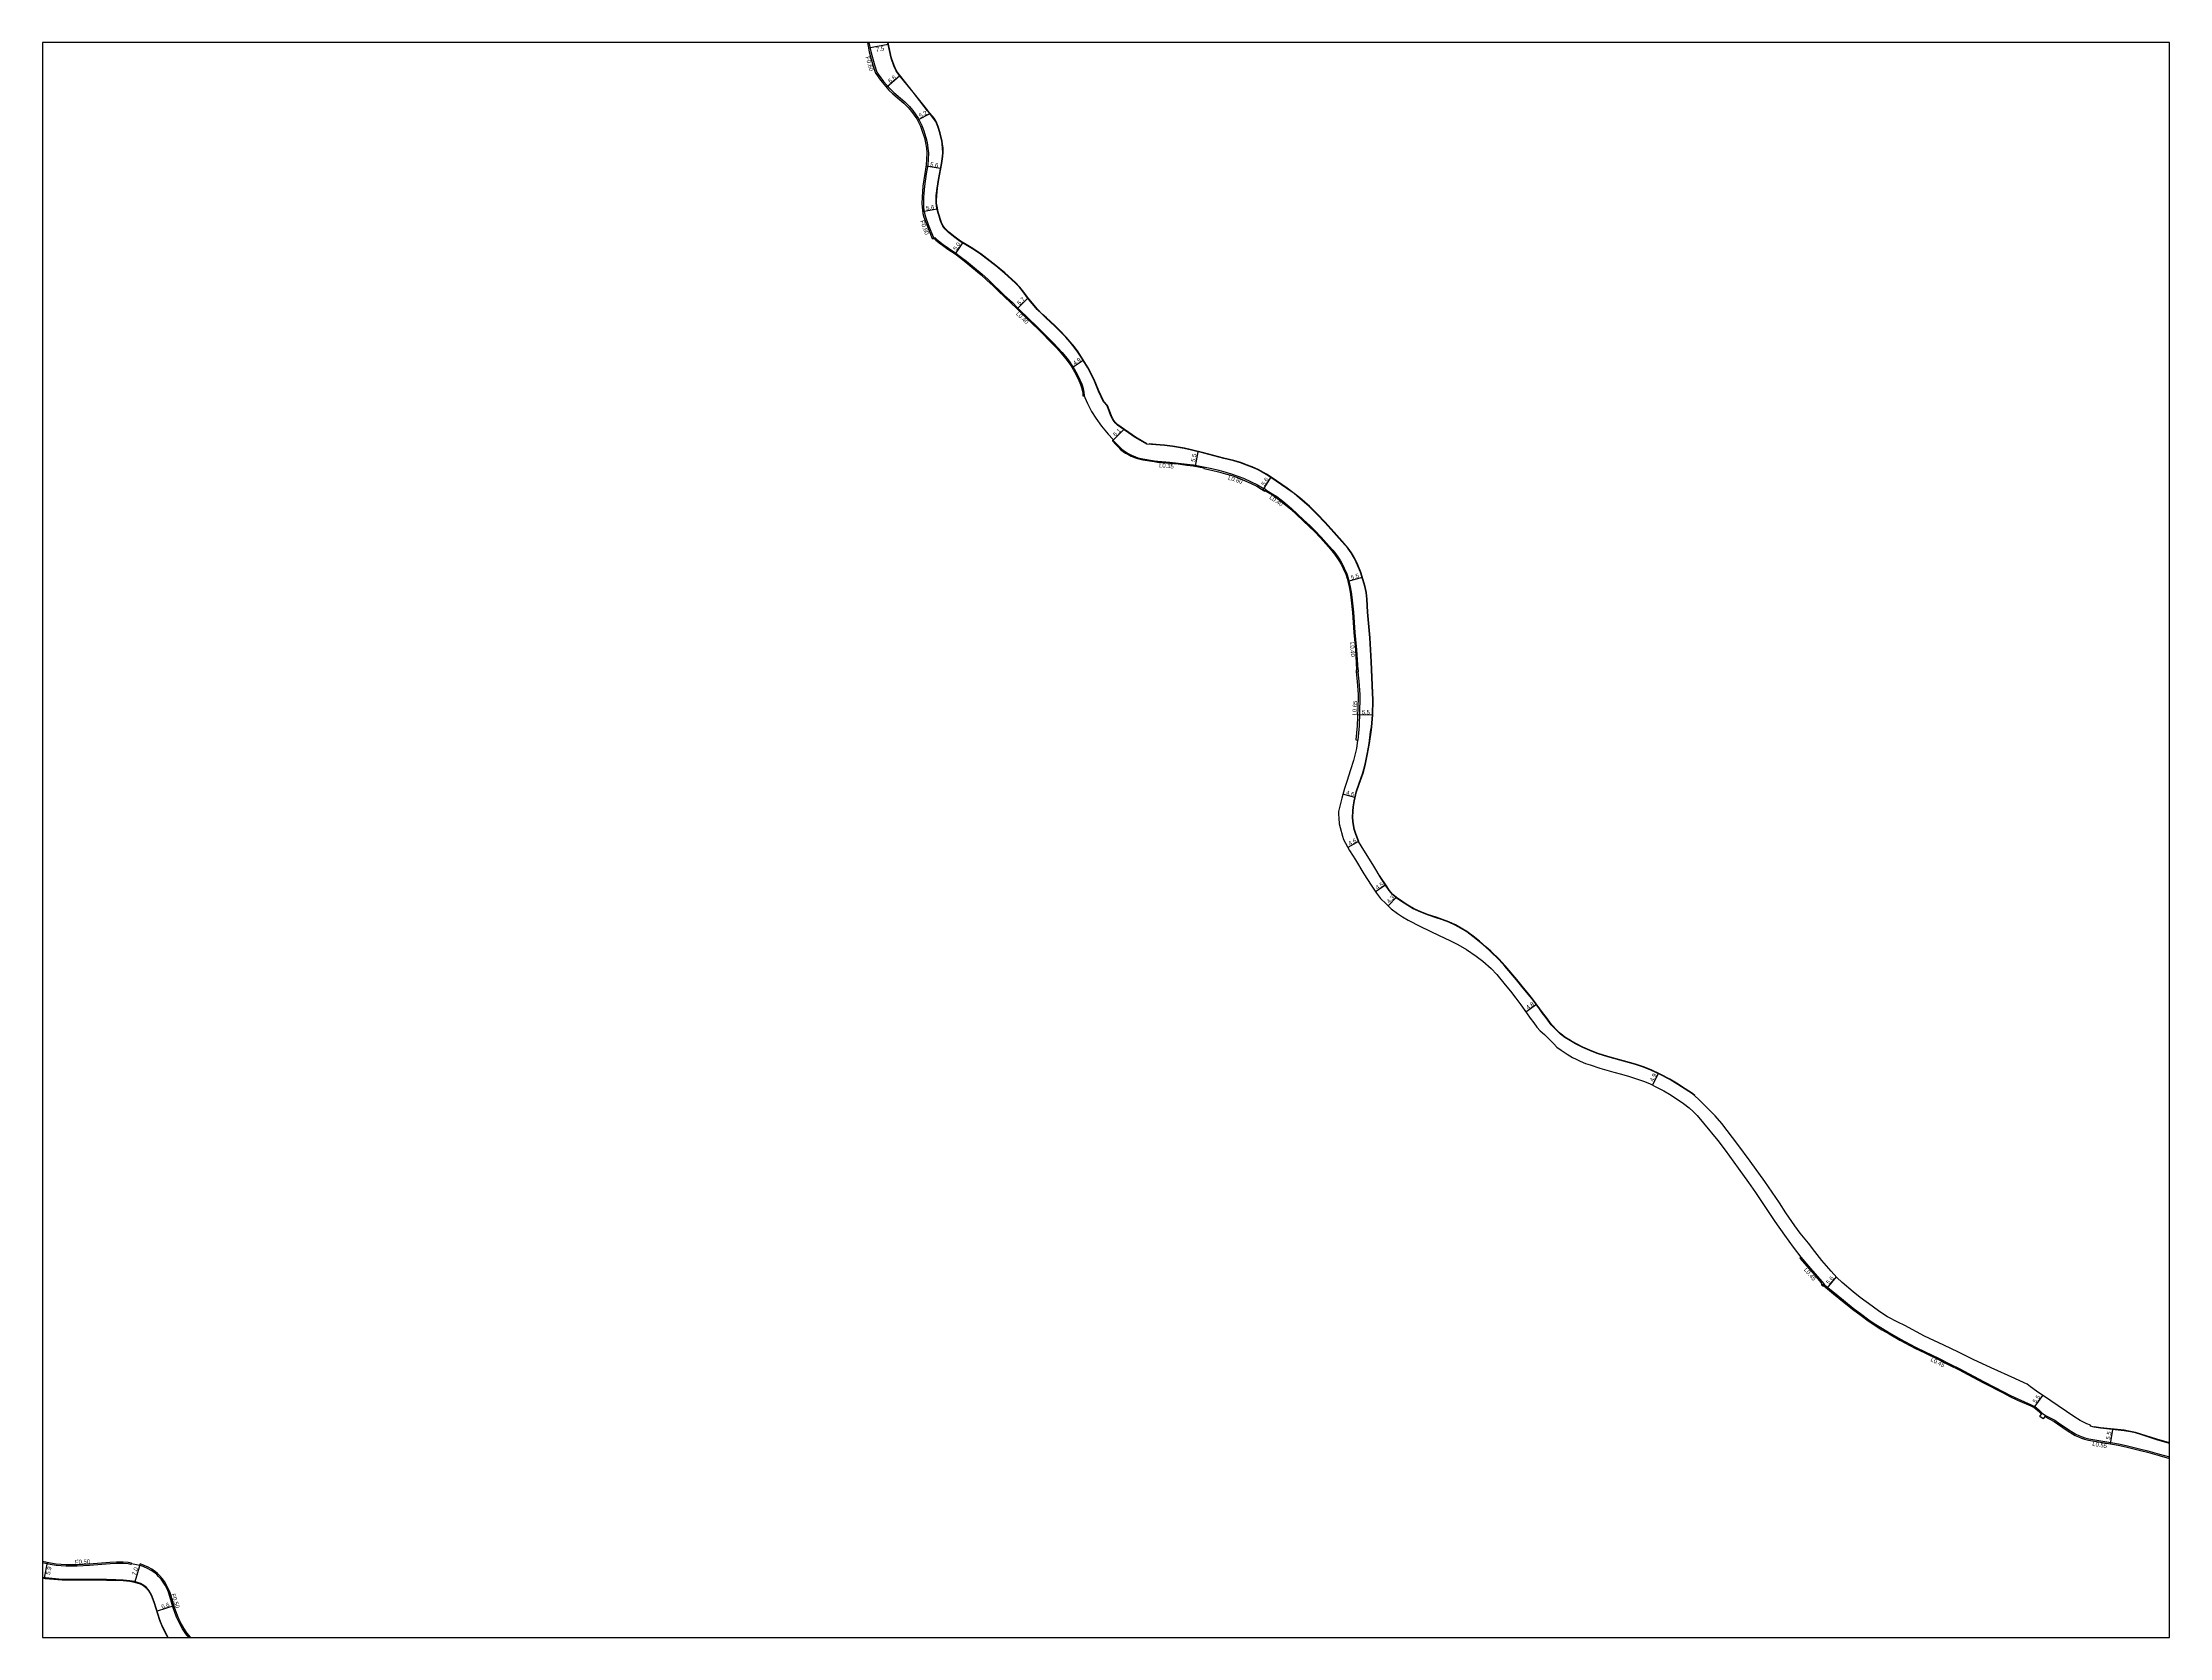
# Model space of a CAD drawing. Header units: metres. Extents: x -24000 to -20000, y -93000 to -89999.
# Drawn here: x -23200 to -22400, y -91800 to -91200 of the extents above; entities that cross this region are included whole.
import ezdxf

# ---------------------------------------------------------------- set-up
doc = ezdxf.new("R2010")
doc.units = ezdxf.units.M
doc.header["$LTSCALE"] = 2.5
for name, color, linetype in [('側溝・桝', 7, 'Continuous'), ('図郭', 7, 'Continuous'), ('幅員', 7, 'Continuous'), ('歩道・分離帯・安全施設', 7, 'Continuous'), ('道路', 7, 'Continuous')]:
    doc.layers.add(name, color=color, linetype=linetype)
doc.styles.get("Standard").update_dxf_attribs({"font": ''})
doc.styles.get('Standard').set_extended_font_data('@MS PGothic')

msp = doc.modelspace()

# ---------------------------------------------------------------- linework, layer by layer
at = {"layer": '側溝・桝'}
for points in [[(-22889.15, -91200), (-22888.5, -91203.42), (-22887.1, -91208.39), (-22886.2, -91211.21), (-22885.73, -91211.86), (-22884.7, -91213.33), (-22883.73, -91214.61), (-22882.48, -91216.05), (-22881.23, -91217.45), (-22879.76, -91218.82), (-22877.25, -91220.97), (-22875.66, -91222.35), (-22873.97, -91224.09), (-22872.71, -91225.54), (-22870.64, -91228.45), (-22869.99, -91229.66), (-22869.22, -91231.25), (-22868.54, -91233.2), (-22867.73, -91235.68), (-22867.3, -91237.57), (-22866.98, -91239.69), (-22866.8, -91241.45), (-22866.88, -91244.03), (-22867.06, -91246.04), (-22867.59, -91249.36), (-22868.28, -91254.06), (-22868.6, -91258.23), (-22868.65, -91260.54), (-22868.6, -91261.89), (-22868.49, -91263.01), (-22868.29, -91264.17), (-22867.95, -91265.57), (-22866.87, -91268.43), (-22864.81, -91273.69)], [(-22864.62, -91273.69), (-22864.32, -91273.4)], [(-22864.32, -91273.4), (-22863.7, -91274.03), (-22862.51, -91275), (-22861.29, -91275.95), (-22859.24, -91277.39), (-22856.52, -91279.21), (-22854.81, -91280.46), (-22852.45, -91282.31), (-22850.17, -91284.19), (-22846.64, -91287.12), (-22844.49, -91289.08), (-22842.13, -91291.29), (-22839.88, -91293.46), (-22838.14, -91295.16), (-22835.23, -91297.86), (-22833.39, -91299.64), (-22831.98, -91301), (-22829.96, -91303.05), (-22825.09, -91307.69), (-22819.44, -91313.4), (-22818.2, -91314.7), (-22816.54, -91316.59), (-22814.76, -91318.75), (-22813.87, -91319.91), (-22812.92, -91321.22), (-22811.93, -91322.73), (-22810.88, -91324.76), (-22809.8, -91326.92), (-22809.15, -91328.51), (-22808.76, -91329.7), (-22808.36, -91331.57), (-22808.25, -91332.96)], [(-22797.5, -91349.47), (-22796.07, -91350.92), (-22795.17, -91351.87), (-22794.25, -91352.77), (-22793.36, -91353.51), (-22792.43, -91354.12), (-22791.68, -91354.57), (-22790.39, -91355.23), (-22789.17, -91355.76), (-22787.99, -91356.19), (-22786.12, -91356.6), (-22781.77, -91357.31), (-22780.52, -91357.49), (-22776, -91357.92), (-22772.86, -91358.19), (-22769.51, -91358.57), (-22767.11, -91358.91), (-22762.71, -91359.71)], [(-22762.71, -91359.71), (-22760.17, -91360.23), (-22757.53, -91360.88), (-22754.92, -91361.6), (-22752.5, -91362.36), (-22750.37, -91363.1), (-22748.3, -91363.91), (-22745.42, -91365.2), (-22743.02, -91366.4), (-22741.17, -91367.46), (-22740.63, -91367.78)], [(-22739.91, -91368.26), (-22737.22, -91369.84), (-22735.79, -91370.77), (-22733.45, -91372.56), (-22730.27, -91375.28), (-22725.68, -91379.52), (-22723.23, -91381.86), (-22721.48, -91383.54), (-22719.08, -91386.06), (-22716.04, -91389.44), (-22714.7, -91391.02), (-22713.71, -91392.24), (-22712.59, -91393.89), (-22711.84, -91395.01), (-22711.08, -91396.31), (-22710.41, -91397.71), (-22709.46, -91399.9), (-22708.92, -91401.49), (-22708.48, -91403), (-22708.13, -91404.72), (-22707.8, -91406.74), (-22707.53, -91408.59), (-22706.92, -91414.35), (-22706.36, -91421.93), (-22705.79, -91428.48), (-22705.32, -91435.96)], [(-22705.22, -91436.78), (-22704.93, -91440.26), (-22704.48, -91445.21), (-22704.47, -91446.59)], [(-22704.47, -91446.59), (-22704.83, -91457.09), (-22705.32, -91462.48)], [(-22705.44, -91462.46), (-22705.32, -91462.48)], [(-22538.64, -91656.97), (-22535.02, -91661.2), (-22533.34, -91663.14), (-22530.62, -91666.24), (-22529.73, -91667.29), (-22526.03, -91670.34), (-22522.62, -91673.17), (-22518.98, -91676.08), (-22515.75, -91678.55), (-22513.03, -91680.53), (-22510.41, -91682.26), (-22507.95, -91683.81), (-22505.24, -91685.37), (-22501.21, -91687.74), (-22495.51, -91690.74), (-22491.86, -91692.53), (-22486.88, -91694.95), (-22482.47, -91697.14), (-22478.89, -91698.92), (-22475.57, -91700.72), (-22469.71, -91703.78), (-22462.39, -91707.62), (-22459.8, -91708.93), (-22456.97, -91710.26), (-22451.97, -91712.45), (-22451.22, -91712.8), (-22450.63, -91713.12), (-22449.95, -91713.63), (-22449.1, -91714.34), (-22447.82, -91715.62)], [(-22446.6, -91716.49), (-22443.13, -91718.27), (-22441.78, -91719.22), (-22437.8, -91721.93), (-22436.26, -91722.94), (-22435.22, -91723.51), (-22434.04, -91724.02), (-22432.87, -91724.5), (-22431.77, -91724.88), (-22430.29, -91725.24), (-22420.55, -91726.91), (-22418.58, -91727.29), (-22415.76, -91727.94), (-22413.23, -91728.55), (-22410.76, -91729.13), (-22408.19, -91729.78), (-22403.77, -91731.01), (-22400, -91732.07)], [(-23166.81, -91772.51), (-23167.81, -91772.33), (-23169.7, -91772.16), (-23172.12, -91772.21), (-23174.6, -91772.32), (-23182.37, -91772.87), (-23187, -91773.15), (-23189.21, -91773.22), (-23191.18, -91773.18), (-23193.03, -91773.1), (-23194.89, -91772.87), (-23197.08, -91772.52), (-23199.56, -91772.01), (-23200, -91771.9)], [(-23166.58, -91772.33), (-23166.81, -91772.51)], [(-23144.92, -91800), (-23146.11, -91798.59), (-23147.3, -91796.77), (-23148.66, -91794.34), (-23149.6, -91792.34), (-23150.89, -91788.88), (-23152.15, -91784.56), (-23152.66, -91782.98), (-23153.3, -91781.48), (-23153.88, -91780.35), (-23154.59, -91779.25), (-23155.44, -91778.13), (-23156.36, -91777.06), (-23157.04, -91776.36), (-23157.81, -91775.72), (-23159.17, -91774.79), (-23160.47, -91774.03), (-23161.95, -91773.37), (-23163.4, -91772.8)]]:
    msp.add_lwpolyline(points, dxfattribs=at)
for points in [[(-22740.2, -91368.75), (-22740.94, -91368.31), (-22740.56, -91367.66), (-22739.82, -91368.1)], [(-22705.87, -91435.95), (-22705.88, -91436.78), (-22705.06, -91436.78), (-22705.06, -91435.96)], [(-22530.52, -91667.05), (-22530.06, -91667.52), (-22530.42, -91667.87), (-22530.88, -91667.4)], [(-22448.72, -91716.88), (-22447.82, -91715.62), (-22446.6, -91716.49), (-22447.5, -91717.75)]]:
    msp.add_lwpolyline(points, close=True, dxfattribs=at)
at = {"layer": '図郭'}
msp.add_lwpolyline([(-23200, -91800), (-22400, -91800), (-22400, -91200), (-23200, -91200)], close=True, dxfattribs=at)
at = {"layer": '幅員', "flags": 128}
for points in [[(-22881.93, -91200.75), (-22889.34, -91202.16)], [(-22877.52, -91212.55), (-22882.55, -91216.88)], [(-22866.28, -91226.77), (-22870.89, -91229.21)], [(-22862.25, -91247.42), (-22867.74, -91246.54)], [(-22863.48, -91262.73), (-22868.97, -91263.67)], [(-22853.97, -91275.35), (-22856.78, -91279.54)], [(-22829.41, -91296.16), (-22833.36, -91300.24)], [(-22808.54, -91319.64), (-22812.68, -91322.34)], [(-22793.26, -91345.58), (-22797.58, -91349.9)], [(-22765.52, -91353.93), (-22766.51, -91359.38)], [(-22740.94, -91368.31), (-22737.99, -91363.61)], [(-22703.68, -91401.19), (-22708.98, -91402.74)], [(-22699.81, -91453.06), (-22705.34, -91452.88)], [(-22706.38, -91484), (-22710.86, -91482.8)], [(-22705.02, -91500.59), (-22709.02, -91502.88)], [(-22694.85, -91517.01), (-22698.63, -91519.51)], [(-22690.92, -91521.68), (-22693.87, -91524.78)], [(-22638.12, -91561.88), (-22642.03, -91564.74)], [(-22592.28, -91587.86), (-22594.44, -91592.2)], [(-22525.3, -91664.36), (-22528.83, -91668.64)], [(-22450.88, -91713.51), (-22447.68, -91708.99)], [(-22421.43, -91721.74), (-22422.35, -91727.14)], [(-23198.32, -91771.75), (-23199.35, -91777.53)], [(-23163.25, -91772.32), (-23165.28, -91779.02)], [(-23150.59, -91788.09), (-23156.92, -91790.08)]]:
    msp.add_lwpolyline(points, dxfattribs=at)
at = {"layer": '歩道・分離帯・安全施設'}
for points in [[(-22784.65, -91350.93), (-22788.92, -91348.48), (-22795.53, -91343.78), (-22796.47, -91342.94), (-22797.06, -91342.17), (-22797.48, -91341.46), (-22797.98, -91340.43), (-22799.48, -91336.6), (-22800.85, -91335.02), (-22802.71, -91331.08), (-22804.44, -91326.73), (-22806.7, -91322.33), (-22809.18, -91318.32), (-22810.49, -91316.35), (-22811.85, -91314.48), (-22813.43, -91312.58), (-22815.03, -91310.78), (-22817.54, -91308.17), (-22819.26, -91306.47), (-22822.42, -91303.62), (-22823.96, -91302.14), (-22825.74, -91300.33), (-22827.66, -91298.08), (-22829.03, -91296.41), (-22831.42, -91293.23), (-22832.47, -91291.97), (-22834.02, -91290.33), (-22838.11, -91286.64), (-22841.38, -91283.86), (-22847.14, -91279.47), (-22850.15, -91277.5), (-22852.6, -91275.97), (-22854.75, -91274.73), (-22856.79, -91273.27), (-22859.12, -91271.35), (-22860.49, -91270.02), (-22861.27, -91269.01), (-22861.76, -91268.03), (-22862.27, -91266.62), (-22862.67, -91265.33), (-22863.12, -91263.77), (-22863.43, -91262.22), (-22863.72, -91260.46), (-22863.72, -91259.57), (-22863.67, -91257.55), (-22863.39, -91254.78), (-22862.83, -91251.52), (-22861.77, -91245.55), (-22861.38, -91242.91), (-22861.27, -91241.34), (-22861.29, -91239.76), (-22861.47, -91238.09), (-22861.62, -91237.09), (-22862.32, -91233.91), (-22863.1, -91231.59), (-22863.92, -91229.69), (-22864.69, -91228.41), (-22866.96, -91225.65), (-22867.02, -91225.59), (-22872.47, -91218.61), (-22877.67, -91212.13), (-22878.75, -91210.6), (-22879.69, -91208.68), (-22880.69, -91205.87), (-22881.34, -91202.97), (-22881.91, -91200.05), (-22881.92, -91200)], [(-22704.89, -91500.52), (-22705.94, -91497.87), (-22706.5, -91496.03), (-22706.8, -91494.6), (-22706.98, -91493.05), (-22707.11, -91491.4), (-22707.05, -91489.21), (-22706.93, -91487.58), (-22706.54, -91485.27), (-22705.72, -91481.91), (-22704.72, -91479.03), (-22703.26, -91474.83), (-22702.4, -91471.45), (-22701.59, -91467.69), (-22700.89, -91463.75), (-22700.32, -91459.39), (-22700.03, -91457.5), (-22699.66, -91453.07), (-22699.5, -91447.24), (-22699.62, -91444.7), (-22700.12, -91432.92), (-22700.66, -91423.93), (-22701.46, -91414.33), (-22701.72, -91409.45), (-22702.05, -91406.91), (-22702.52, -91404.64), (-22703.24, -91402.07), (-22704.17, -91399.19), (-22705.23, -91396.53), (-22706.41, -91394.06), (-22707.69, -91391.91), (-22708.9, -91390.17), (-22711.17, -91387.56), (-22714.19, -91384.21), (-22717.54, -91380.45), (-22720.44, -91377.46), (-22723.46, -91374.44), (-22725.23, -91372.88), (-22727.15, -91371.27), (-22729.17, -91369.59), (-22731.89, -91367.61), (-22737.9, -91363.48), (-22739.67, -91362.37), (-22742.73, -91360.67), (-22745.04, -91359.64), (-22747.15, -91358.82), (-22749.33, -91358.03), (-22751.88, -91357.28), (-22755.62, -91356.32), (-22763.18, -91354.39), (-22767.78, -91353.19), (-22770.51, -91352.6), (-22774.95, -91351.82), (-22777.97, -91351.46), (-22781.19, -91351.25), (-22783.81, -91351.01)], [(-22578.55, -91596.12), (-22579.36, -91595.41), (-22582.12, -91593.61), (-22584.81, -91591.84), (-22587.87, -91589.99), (-22591.55, -91588.04), (-22594.99, -91586.42), (-22597.82, -91585.28), (-22600.79, -91584.35), (-22611.21, -91581.43), (-22614.83, -91580.29), (-22617.12, -91579.4), (-22620.64, -91577.94), (-22623.29, -91576.61), (-22625.27, -91575.47), (-22627.37, -91574.12), (-22628.94, -91572.9), (-22630.12, -91571.84), (-22632.41, -91569.43), (-22634.34, -91566.8), (-22635.77, -91564.89), (-22636.77, -91563.47), (-22639.54, -91559.71), (-22641.04, -91557.9), (-22643.45, -91554.99), (-22645.45, -91552.46), (-22649.82, -91547.38), (-22652.18, -91544.8), (-22655.28, -91541.86), (-22657.12, -91540.13), (-22659.5, -91538.07), (-22661.95, -91536.14), (-22664.23, -91534.45), (-22666.36, -91533.11), (-22668.6, -91531.91), (-22671.02, -91530.81), (-22673.37, -91529.9), (-22675.78, -91529.09), (-22678.71, -91528.17), (-22681.56, -91527.07), (-22684.38, -91525.72), (-22686.45, -91524.57), (-22688.79, -91523.05), (-22690.76, -91521.61), (-22692.09, -91520.45), (-22693.33, -91518.96), (-22694.75, -91516.89), (-22696.43, -91514.45), (-22697.07, -91513.37)], [(-22400, -91726.82), (-22404.7, -91725.45), (-22410.72, -91723.52), (-22412.78, -91722.92), (-22414.66, -91722.48), (-22416.99, -91722.07), (-22425.92, -91721.09), (-22428.34, -91720.73)], [(-23200, -91777.57), (-23198.96, -91777.76), (-23192.62, -91778.31), (-23182.77, -91778.37), (-23175.9, -91778.4), (-23172.47, -91778.47), (-23169.7, -91778.6), (-23167.18, -91778.86), (-23165.41, -91779.14), (-23163.22, -91779.81), (-23161.95, -91780.52), (-23161.05, -91781.35), (-23160, -91782.6), (-23159.14, -91784.08), (-23158.14, -91786.7), (-23156.02, -91793.45), (-23155.09, -91795.68), (-23153.69, -91798.55), (-23152.88, -91800)]]:
    msp.add_lwpolyline(points, dxfattribs=at)
at = {"layer": '道路'}
for points in [[(-22889.75, -91200), (-22889.07, -91203.56), (-22887.66, -91208.56), (-22886.72, -91211.47), (-22886.21, -91212.2), (-22885.17, -91213.68), (-22884.18, -91214.97), (-22882.92, -91216.44), (-22881.65, -91217.86), (-22880.14, -91219.25), (-22877.64, -91221.41), (-22876.07, -91222.78), (-22874.4, -91224.49), (-22873.17, -91225.91), (-22871.14, -91228.75), (-22870.51, -91229.93), (-22869.76, -91231.47), (-22869.09, -91233.39), (-22868.29, -91235.84), (-22867.87, -91237.67), (-22867.56, -91239.76), (-22867.39, -91241.47), (-22867.47, -91243.99), (-22867.64, -91245.96), (-22868.17, -91249.27), (-22868.86, -91253.99), (-22869.19, -91258.2), (-22869.23, -91260.54), (-22869.19, -91261.93), (-22869.07, -91263.09), (-22868.87, -91264.28), (-22868.51, -91265.74), (-22867.41, -91268.64), (-22865.43, -91273.69), (-22864.62, -91273.69), (-22863.98, -91274.34), (-22862.77, -91275.33), (-22861.53, -91276.28), (-22859.48, -91277.73), (-22856.76, -91279.55), (-22855.06, -91280.79), (-22852.71, -91282.63), (-22850.43, -91284.51), (-22846.91, -91287.43), (-22844.77, -91289.38), (-22842.41, -91291.59), (-22840.16, -91293.76), (-22838.42, -91295.46), (-22835.51, -91298.16), (-22833.68, -91299.93), (-22832.27, -91301.3), (-22830.25, -91303.34), (-22825.38, -91307.99), (-22819.74, -91313.69), (-22818.5, -91314.98), (-22816.85, -91316.86), (-22815.08, -91319), (-22814.2, -91320.16), (-22813.25, -91321.45), (-22812.29, -91322.94), (-22811.24, -91324.95), (-22810.18, -91327.09), (-22809.53, -91328.66), (-22809.16, -91329.81), (-22808.76, -91331.63), (-22808.66, -91332.97)], [(-22881.93, -91200.75), (-22882.06, -91200.07), (-22882.07, -91200)], [(-22400, -91726.98), (-22404.75, -91725.59), (-22410.76, -91723.66), (-22412.82, -91723.06), (-22414.69, -91722.63), (-22417.01, -91722.22), (-22425.94, -91721.24), (-22428.37, -91720.88), (-22429.76, -91720.53), (-22429.65, -91720.13), (-22431.14, -91719.58), (-22433.64, -91718.44), (-22436, -91716.84), (-22444.59, -91711.04), (-22450.07, -91707.4), (-22452.22, -91705.71), (-22453.52, -91704.75), (-22454.61, -91704.19), (-22458.22, -91702.57), (-22467.11, -91698.51), (-22473.79, -91695.41), (-22479.37, -91692.7), (-22484.89, -91690.03), (-22492.1, -91686.62), (-22499.58, -91682.7), (-22502.18, -91681.41), (-22506.03, -91679.34), (-22508.94, -91677.56), (-22511.84, -91675.43), (-22516.33, -91672.1), (-22518.92, -91669.97), (-22523.09, -91666.47), (-22525.11, -91664.56), (-22527.27, -91662.25), (-22530.73, -91658.22), (-22533.33, -91654.86), (-22535.83, -91651.64), (-22538.88, -91647.86), (-22540.94, -91645.11), (-22544.26, -91640.22), (-22546.63, -91636.55), (-22552.19, -91628.48), (-22557.66, -91620.8), (-22562.3, -91614.53), (-22568.41, -91606.67), (-22570.91, -91603.75), (-22571.31, -91603.35), (-22574.49, -91600.17), (-22577.31, -91597.39), (-22579.45, -91595.53), (-22582.2, -91593.73), (-22584.89, -91591.97), (-22587.94, -91590.12), (-22591.62, -91588.17), (-22595.05, -91586.56), (-22597.87, -91585.42), (-22600.84, -91584.49), (-22611.25, -91581.58), (-22614.88, -91580.44), (-22617.18, -91579.54), (-22620.71, -91578.08), (-22623.36, -91576.74), (-22625.35, -91575.6), (-22627.45, -91574.24), (-22629.03, -91573.02), (-22630.23, -91571.95), (-22632.53, -91569.52), (-22634.46, -91566.89), (-22635.89, -91564.98), (-22636.89, -91563.55), (-22639.66, -91559.8), (-22641.16, -91558), (-22643.57, -91555.09), (-22645.57, -91552.55), (-22649.93, -91547.48), (-22652.29, -91544.91), (-22655.38, -91541.97), (-22657.22, -91540.24), (-22659.59, -91538.18), (-22662.04, -91536.26), (-22664.31, -91534.57), (-22666.43, -91533.24), (-22668.67, -91532.04), (-22671.08, -91530.95), (-22673.42, -91530.04), (-22675.83, -91529.23), (-22678.76, -91528.31), (-22681.62, -91527.21), (-22684.44, -91525.86), (-22686.52, -91524.7), (-22688.88, -91523.18), (-22690.86, -91521.73), (-22692.2, -91520.55), (-22693.45, -91519.05), (-22694.88, -91516.98), (-22696.56, -91514.53), (-22699.31, -91509.89), (-22704, -91502.19), (-22705.02, -91500.59), (-22706.08, -91497.92), (-22706.65, -91496.06), (-22706.95, -91494.62), (-22707.13, -91493.06), (-22707.26, -91491.4), (-22707.2, -91489.21), (-22707.08, -91487.57), (-22706.69, -91485.24), (-22705.86, -91481.86), (-22704.86, -91478.98), (-22703.4, -91474.79), (-22702.54, -91471.41), (-22701.74, -91467.66), (-22701.04, -91463.73), (-22700.47, -91459.37), (-22700.18, -91457.48), (-22699.81, -91453.06), (-22699.65, -91447.24), (-22699.77, -91444.71), (-22700.27, -91432.93), (-22700.81, -91423.95), (-22701.61, -91414.34), (-22701.87, -91409.46), (-22702.2, -91406.93), (-22702.66, -91404.67), (-22703.39, -91402.11), (-22704.31, -91399.24), (-22705.37, -91396.59), (-22706.54, -91394.13), (-22707.82, -91391.99), (-22709.02, -91390.26), (-22711.28, -91387.66), (-22714.3, -91384.31), (-22717.65, -91380.55), (-22720.54, -91377.56), (-22723.56, -91374.55), (-22725.33, -91372.99), (-22727.24, -91371.38), (-22729.27, -91369.71), (-22731.97, -91367.73), (-22737.98, -91363.61), (-22739.74, -91362.5), (-22742.8, -91360.8), (-22745.1, -91359.78), (-22747.2, -91358.96), (-22749.38, -91358.17), (-22751.92, -91357.42), (-22755.65, -91356.47), (-22763.22, -91354.53), (-22767.82, -91353.33), (-22770.54, -91352.75), (-22774.98, -91351.97), (-22777.98, -91351.61), (-22781.2, -91351.4), (-22784.7, -91351.08), (-22789, -91348.6), (-22795.63, -91343.89), (-22796.58, -91343.05), (-22797.18, -91342.25), (-22797.61, -91341.53), (-22798.12, -91340.49), (-22799.61, -91336.68), (-22800.98, -91335.11), (-22802.85, -91331.13), (-22804.57, -91326.8), (-22806.83, -91322.41), (-22809.3, -91318.4), (-22810.61, -91316.43), (-22811.97, -91314.57), (-22813.54, -91312.68), (-22815.14, -91310.88), (-22817.64, -91308.28), (-22819.37, -91306.58), (-22822.53, -91303.73), (-22824.06, -91302.24), (-22825.85, -91300.43), (-22827.77, -91298.17), (-22829.15, -91296.5), (-22831.53, -91293.32), (-22832.58, -91292.07), (-22834.13, -91290.44), (-22838.21, -91286.75), (-22841.48, -91283.97), (-22847.23, -91279.59), (-22850.24, -91277.63), (-22852.68, -91276.1), (-22854.83, -91274.85), (-22856.89, -91273.38), (-22859.22, -91271.46), (-22860.6, -91270.12), (-22861.39, -91269.09), (-22861.9, -91268.09), (-22862.42, -91266.67), (-22862.81, -91265.38), (-22863.26, -91263.81), (-22863.58, -91262.25), (-22863.87, -91260.47), (-22863.87, -91259.57), (-22863.82, -91257.54), (-22863.54, -91254.76), (-22862.98, -91251.49), (-22861.92, -91245.52), (-22861.53, -91242.9), (-22861.42, -91241.34), (-22861.44, -91239.77), (-22861.61, -91238.11), (-22861.77, -91237.12), (-22862.46, -91233.95), (-22863.24, -91231.65), (-22864.05, -91229.76), (-22864.83, -91228.62), (-22867.07, -91225.75), (-22867.14, -91225.68), (-22872.59, -91218.71), (-22877.79, -91212.22), (-22878.88, -91210.67), (-22879.82, -91208.74), (-22880.83, -91205.91), (-22881.49, -91203), (-22881.93, -91200.75)], [(-22808.66, -91332.97), (-22808.25, -91332.96), (-22808.02, -91333.52), (-22806.96, -91335.8), (-22805.5, -91338.74), (-22803.87, -91341.36), (-22801.64, -91344.29), (-22799.2, -91347.33), (-22797.46, -91349.25), (-22797.58, -91349.9), (-22796.33, -91351.17), (-22795.43, -91352.12), (-22794.5, -91353.04), (-22793.58, -91353.8), (-22792.62, -91354.43), (-22791.85, -91354.89), (-22790.55, -91355.55), (-22789.31, -91356.09), (-22788.09, -91356.54), (-22786.18, -91356.96), (-22781.83, -91357.67), (-22780.57, -91357.85), (-22776.04, -91358.28), (-22772.89, -91358.55), (-22769.56, -91358.93), (-22767.16, -91359.26), (-22763.15, -91359.99), (-22763.19, -91360.24), (-22760.3, -91360.84), (-22757.69, -91361.48), (-22755.1, -91362.19), (-22752.7, -91362.94), (-22750.58, -91363.68), (-22748.54, -91364.48), (-22745.69, -91365.75), (-22743.31, -91366.95), (-22741.48, -91368), (-22740.2, -91368.75), (-22740.1, -91368.62), (-22737.44, -91370.19), (-22736.02, -91371.1), (-22733.71, -91372.88), (-22730.54, -91375.59), (-22725.95, -91379.82), (-22723.51, -91382.15), (-22721.76, -91383.83), (-22719.38, -91386.33), (-22716.35, -91389.71), (-22715.02, -91391.28), (-22714.04, -91392.48), (-22712.93, -91394.12), (-22712.19, -91395.22), (-22711.44, -91396.5), (-22710.78, -91397.88), (-22709.84, -91400.05), (-22709.31, -91401.61), (-22708.88, -91403.1), (-22708.53, -91404.8), (-22708.2, -91406.8), (-22707.94, -91408.64), (-22707.32, -91414.39), (-22706.76, -91421.96), (-22706.2, -91428.51), (-22705.73, -91435.95), (-22705.87, -91435.95), (-22705.88, -91436.77), (-22705.59, -91440.32), (-22705.13, -91445.24), (-22705.13, -91446.62)], [(-22705.12, -91446.57), (-22705.48, -91457.04), (-22705.97, -91462.36), (-22705.44, -91462.46), (-22705.84, -91465.63), (-22706.14, -91467.14), (-22706.96, -91470.12), (-22708.03, -91473.61), (-22709.44, -91478.05), (-22710.29, -91480.67), (-22711.25, -91484.24), (-22712.29, -91488.33), (-22712.53, -91489.33), (-22712.58, -91490.23), (-22712.48, -91491.83), (-22712.31, -91493.92), (-22711.98, -91495.27), (-22711.04, -91498.56), (-22710.67, -91499.8), (-22709.97, -91501.23), (-22708.42, -91503.93), (-22706.17, -91507.47), (-22703.05, -91512.69), (-22700.31, -91516.95), (-22698.27, -91520.05), (-22696.71, -91521.95), (-22694.68, -91524.01), (-22692.71, -91525.88), (-22690.35, -91527.62), (-22688.53, -91528.85), (-22686.33, -91530.13), (-22681.7, -91532.54), (-22674.71, -91535.92), (-22670.71, -91537.81), (-22667.63, -91539.35), (-22664.42, -91541.24), (-22660.8, -91543.66), (-22658.26, -91545.64), (-22655.13, -91548.33), (-22652.96, -91550.65), (-22649.8, -91554.49), (-22647.85, -91556.89), (-22645.89, -91559.51), (-22644.01, -91562.03), (-22641.83, -91565.02), (-22640.47, -91567.03), (-22639.14, -91568.82), (-22637.93, -91570.35), (-22636.65, -91571.74), (-22635.1, -91573.16), (-22633.41, -91574.86), (-22631.74, -91576.57), (-22630.39, -91577.89), (-22628.81, -91579.12), (-22626.57, -91580.6), (-22624.5, -91581.78), (-22623.18, -91582.48), (-22621.66, -91583.18), (-22619.62, -91584.03), (-22617.9, -91584.62), (-22614.23, -91585.8), (-22608.97, -91587.33), (-22606.06, -91588.11), (-22603.13, -91589.02), (-22600.43, -91589.79), (-22597.46, -91590.89), (-22595.29, -91591.78), (-22592.97, -91592.93), (-22590.16, -91594.35), (-22588.03, -91595.56), (-22585.54, -91597.24), (-22582.73, -91599.17), (-22580.65, -91600.72), (-22579.21, -91602.12), (-22577.6, -91603.69), (-22575.21, -91606.53), (-22569.9, -91613.06), (-22567.08, -91616.65), (-22562.22, -91623.47), (-22558.34, -91628.9), (-22555.72, -91632.6), (-22553, -91636.8), (-22548.44, -91643.53), (-22544.81, -91648.64), (-22541.49, -91653.21), (-22538.64, -91656.97), (-22539.01, -91657.25), (-22535.37, -91661.5), (-22533.69, -91663.44), (-22530.97, -91666.55)], [(-22530.97, -91666.55), (-22530.88, -91667.4), (-22530.42, -91667.87), (-22530.12, -91667.57)], [(-22530.12, -91667.57), (-22526.33, -91670.7), (-22522.92, -91673.53), (-22519.27, -91676.44), (-22516.02, -91678.92), (-22513.29, -91680.91), (-22510.66, -91682.65), (-22508.19, -91684.21), (-22505.48, -91685.77), (-22501.44, -91688.15), (-22495.72, -91691.15), (-22492.06, -91692.95), (-22487.08, -91695.36), (-22482.68, -91697.55), (-22479.11, -91699.33), (-22475.78, -91701.13), (-22469.92, -91704.19), (-22462.6, -91708.03), (-22460, -91709.35), (-22457.17, -91710.69), (-22452.16, -91712.87), (-22451.43, -91713.21), (-22450.88, -91713.51), (-22450.24, -91714), (-22449.41, -91714.68), (-22448.09, -91716), (-22447.82, -91715.62), (-22446.6, -91716.49), (-22446.9, -91716.9), (-22443.4, -91718.72), (-22442.08, -91719.65), (-22438.09, -91722.37), (-22436.53, -91723.4), (-22435.45, -91723.98), (-22434.24, -91724.51), (-22433.05, -91724.99), (-22431.91, -91725.38), (-22430.4, -91725.76), (-22420.64, -91727.43), (-22418.69, -91727.81), (-22415.88, -91728.45), (-22413.35, -91729.06), (-22410.88, -91729.64), (-22408.32, -91730.29), (-22403.92, -91731.52), (-22400, -91732.62)], [(-23144.22, -91800), (-23144.37, -91799.87), (-23145.71, -91798.28), (-23146.87, -91796.51), (-23148.21, -91794.11), (-23149.13, -91792.14), (-23150.41, -91788.72), (-23151.67, -91784.42), (-23152.18, -91782.81), (-23152.84, -91781.27), (-23153.44, -91780.1), (-23154.17, -91778.96), (-23155.05, -91777.81), (-23155.99, -91776.72), (-23156.7, -91775.99), (-23157.51, -91775.32), (-23158.9, -91774.36), (-23160.24, -91773.58), (-23161.76, -91772.9), (-23163.25, -91772.32), (-23163.44, -91772.92), (-23166.58, -91772.33), (-23166.55, -91772.04), (-23167.74, -91771.83), (-23169.69, -91771.66), (-23172.14, -91771.71), (-23174.63, -91771.82), (-23182.41, -91772.37), (-23187.03, -91772.65), (-23189.21, -91772.72), (-23191.16, -91772.68), (-23192.98, -91772.59), (-23194.82, -91772.37), (-23196.99, -91772.02), (-23199.45, -91771.52), (-23200, -91771.38)], [(-23152.71, -91800), (-23153.55, -91798.48), (-23154.96, -91795.62), (-23155.88, -91793.4), (-23158, -91786.65), (-23159.01, -91784.02), (-23159.88, -91782.51), (-23160.94, -91781.24), (-23161.87, -91780.4), (-23163.16, -91779.67), (-23165.37, -91779), (-23167.16, -91778.71), (-23169.69, -91778.45), (-23172.46, -91778.32), (-23175.9, -91778.25), (-23182.77, -91778.22), (-23192.62, -91778.16), (-23198.94, -91777.61), (-23200, -91777.42)]]:
    msp.add_lwpolyline(points, dxfattribs=at)

# ---------------------------------------------------------------- texts
at = {"layer": '側溝・桝'}
for s, rotation, p in [('F0.60', 285.74272, (-22890.46, -91205.45)), ('F0.60', 290.76105, (-22869.94, -91267.21)), ('L0.40', 315.90488, (-22834, -91302.2)), ('L0.35', 354.57123, (-22780.08, -91359.75)), ('L0.60', 342.58755, (-22754.22, -91364.41)), ('L0.40', 327.24991, (-22738.72, -91371.56)), ('L0.40', 274.89254, (-22708.3, -91425.63)), ('L0.65', 88.03988, (-22705.71, -91453.15)), ('L0.45', 310.5913, (-22537.6, -91661.75)), ('L0.45', 334.1013, (-22490.02, -91695.99)), ('L0.55', 350.292, (-22429.11, -91727.86)), ('F0.50', 1.81738, (-23187.76, -91772.42)), ('F0.50', 287.77794, (-23151.61, -91783.78))]:
    msp.add_text(s, height=1.6, rotation=rotation, dxfattribs=at).set_placement(p)
at = {"layer": '幅員'}
for s, rotation, p in [('7.5', 10.80993, (-22886.33, -91203.5)), ('6.6', 40.701, (-22881.16, -91215.36)), ('5.2', 27.88023, (-22869.83, -91228.37)), ('5.6', 350.92165, (-22866.22, -91246.53)), ('5.6', 9.71806, (-22867.53, -91263.17)), ('5.0', 56.11638, (-22856.3, -91278.39)), ('5.7', 45.90488, (-22832.45, -91298.94)), ('4.9', 33.12571, (-22811.83, -91321.48)), ('6.1', 45.01837, (-22796.39, -91348.36)), ('5.5', 79.69306, (-22766.49, -91357.87)), ('5.6', 57.87095, (-22740.35, -91366.91)), ('5.5', 16.31007, (-22707.63, -91402.08)), ('5.5', 358.03988, (-22703.85, -91452.68)), ('4.6', 344.9515, (-22709.81, -91482.82)), ('4.6', 29.86808, (-22708.27, -91502.16)), ('4.5', 33.43111, (-22697.96, -91518.77)), ('4.3', 46.44806, (-22693.47, -91524)), ('4.8', 36.14338, (-22641.28, -91563.88)), ('4.9', 63.6061, (-22594.16, -91591.08)), ('5.6', 50.46135, (-22528.07, -91667.32)), ('5.5', 52.69084, (-22450.33, -91712.06)), ('5.5', 80.292, (-22422.35, -91725.66)), ('5.9', 79.83639, (-23197.18, -91776.49)), ('7.0', 73.11906, (-23164.88, -91776.83)), ('6.6', 17.41992, (-23155.05, -91789.23))]:
    msp.add_text(s, height=1.6, rotation=rotation, dxfattribs=at).set_placement(p)

doc.saveas('drawing.dxf')
